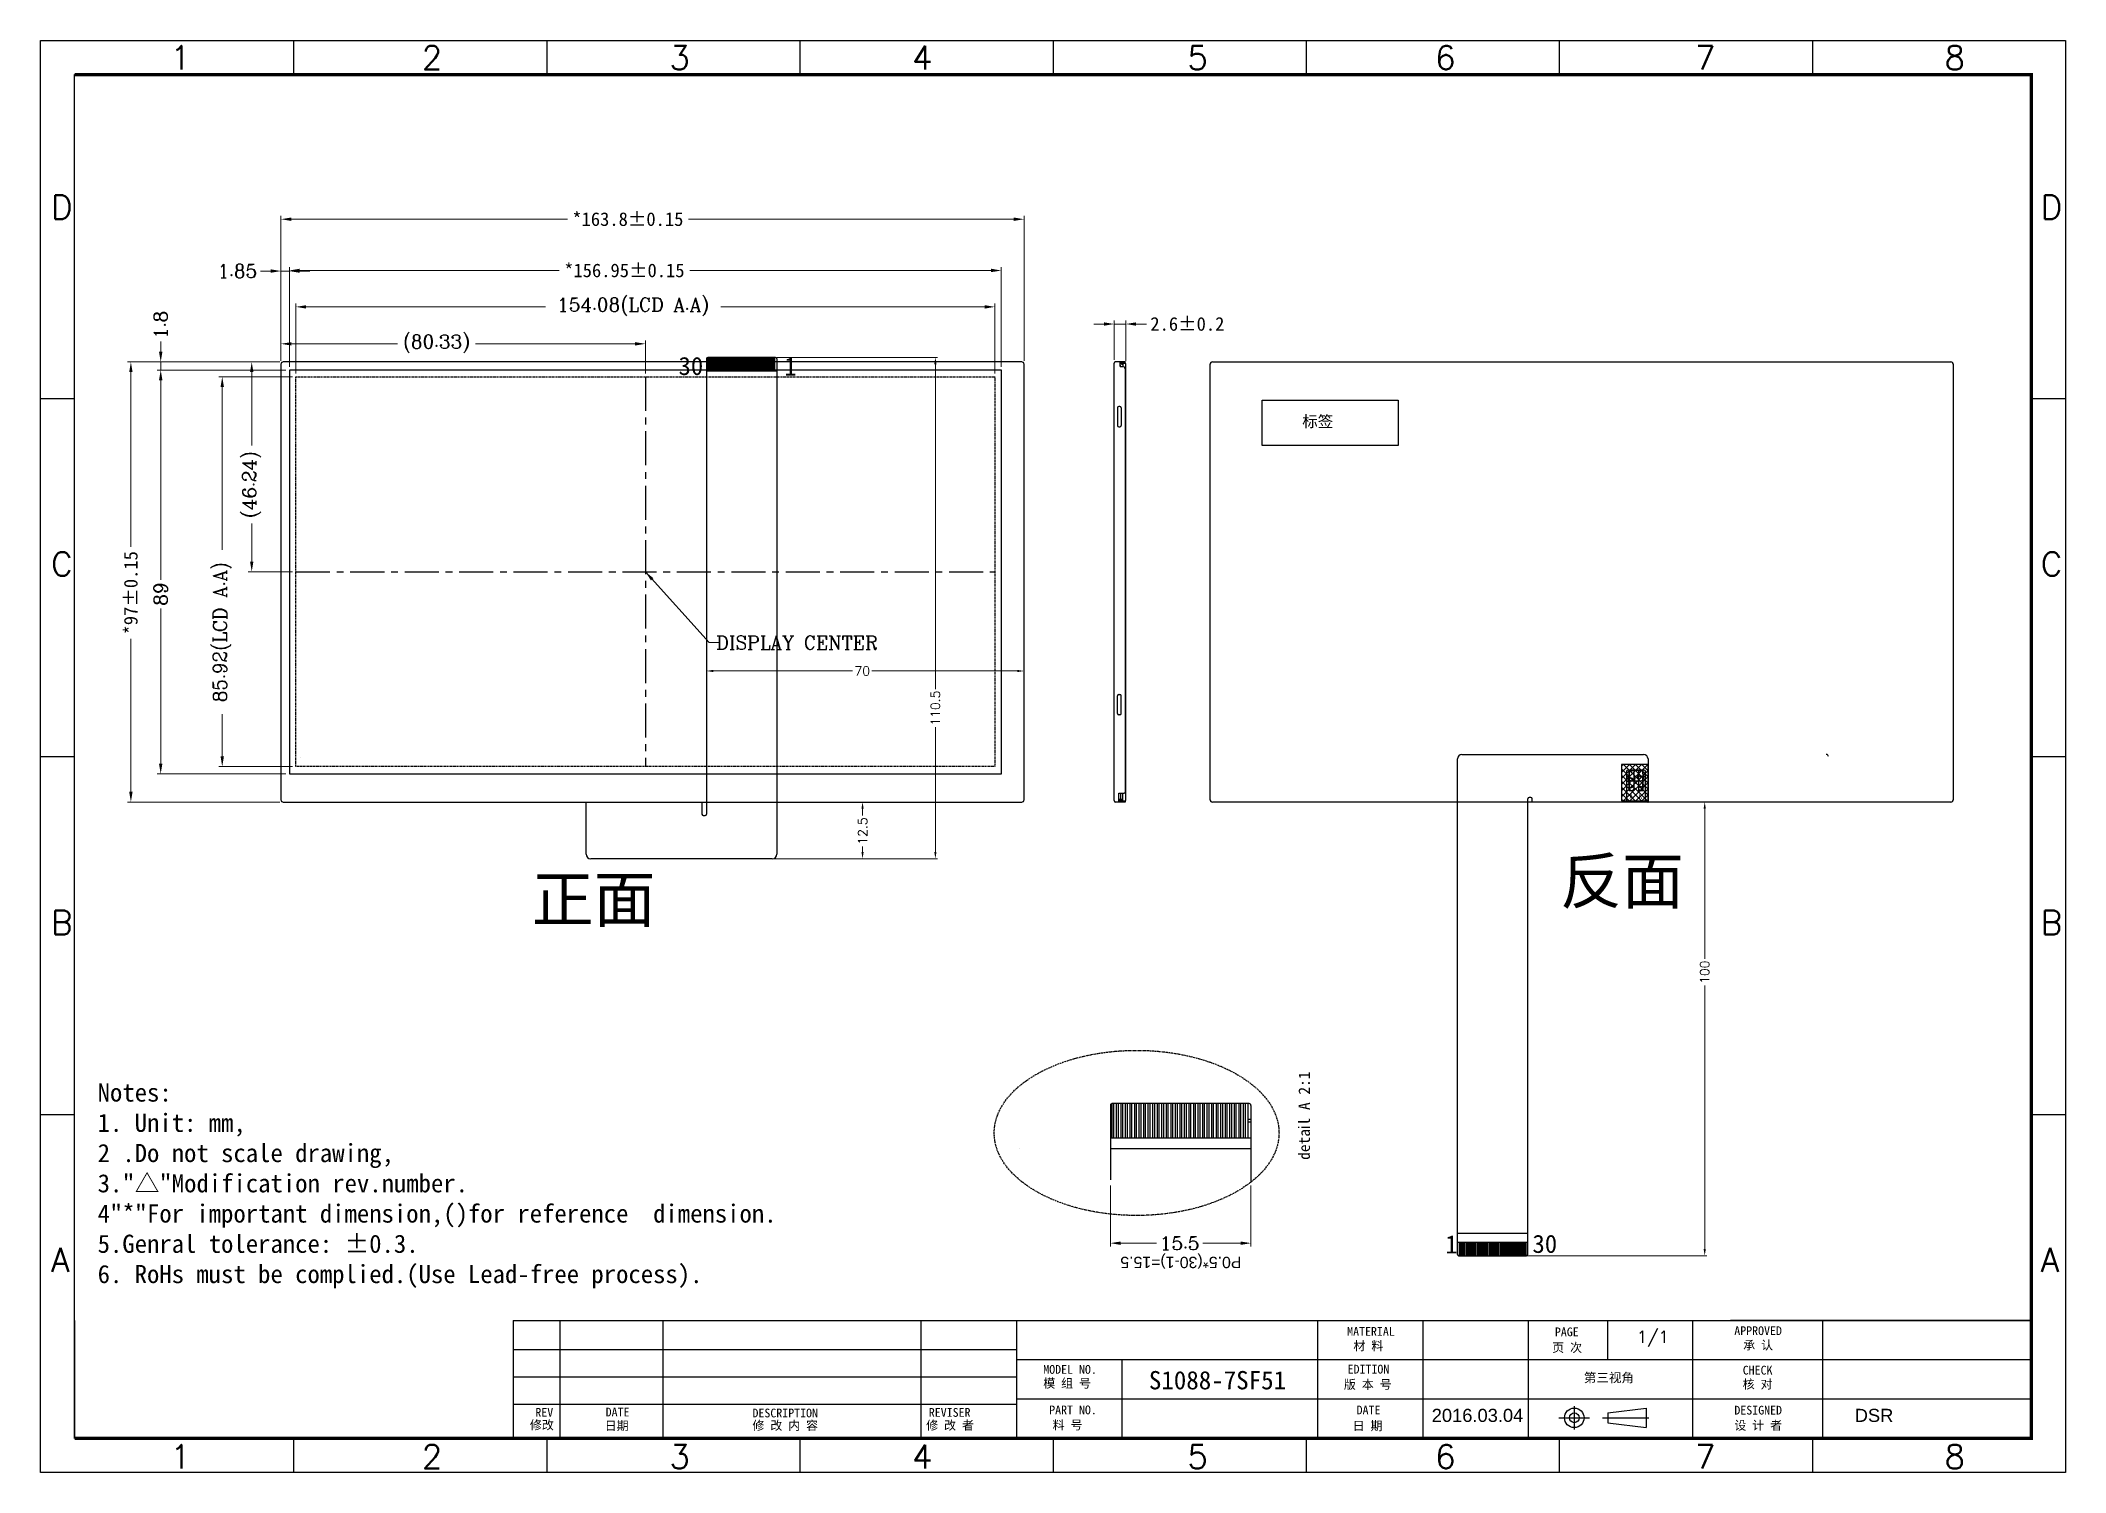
# Model space of a CAD drawing. Header units: millimetres. Extents: x 675 to 1122, y 2225 to 2541.
import ezdxf

# ---------------------------------------------------------------- set-up
doc = ezdxf.new("R2010")
doc.units = ezdxf.units.MM
doc.header["$LTSCALE"] = 0.2
doc.linetypes.add('CENTER', pattern=[2, 1.25, -0.25, 0.25, -0.25])
doc.linetypes.add('DASHED', pattern=[0.75, 0.5, -0.25])
doc.layers.get('0').update_dxf_attribs({"color": 151})
for name, color, linetype in [('DIM', 4, 'Continuous'), ('FPC', 30, 'Continuous'), ('FPC_TOPSOLDER', 42, 'Continuous'), ('LCD', 6, 'Continuous'), ('TK', 7, 'Continuous'), ('上铁框', 201, 'Continuous'), ('下铁框', 171, 'Continuous')]:
    doc.layers.add(name, color=color, linetype=linetype)
doc.styles.add('ROMANC', font='romanc.shx', dxfattribs={"bigfont": 'gbcbig.shx'})
doc.styles.get("Standard").update_dxf_attribs({"font": 'txt', "bigfont": 'gbcbig.shx'})
doc.styles.add('宋体', font='NSimSun.ttf')
doc.dimstyles.new('B', dxfattribs={"dimtxt": 2, "dimasz": 1.5, "dimexe": 0.5, "dimexo": 0.5, "dimgap": 0.5, "dimtad": 0, "dimzin": 9, "dimdsep": 46, "dimtxsty": 'ROMANC', "dimcen": -2.5, "dimclrd": 8, "dimclre": 8, "dimclrt": 256, "dimazin": 0, "dimtfac": 1, "dimtmove": 0, "dimatfit": 3, "dimfxl": 1, "dimlwd": 9, "dimlwe": 9, "dimarcsym": 0})
doc.dimstyles.new('B1.5', dxfattribs={"dimscale": 1.5, "dimtxt": 2, "dimasz": 1.5, "dimexe": 0.5, "dimexo": 0.5, "dimgap": 0.5, "dimtad": 0, "dimzin": 9, "dimdsep": 46, "dimtxsty": 'ROMANC', "dimcen": 0, "dimclrd": 9, "dimclre": 9, "dimclrt": 256, "dimazin": 2, "dimtfac": 1, "dimtmove": 0, "dimatfit": 3, "dimfxl": 1, "dimlwd": 9, "dimlwe": 9, "dimarcsym": 0})

msp = doc.modelspace()

# ---------------------------------------------------------------- texts
at = {"color": 0, "insert": (953.414, 2458.253), "char_height": 2.5, "width": 12.3267, "attachment_point": 1, "style": '宋体'}
msp.add_mtext('标签', dxfattribs=at)
at = {"layer": 'DIM', "color": 5, "attachment_point": 1, "style": '宋体'}
for s, insert, char_height, width in [('{\\C1;30}', (815.909, 2471.216), 4, 0.99306), ('{\\C1;1}', (839.213, 2471.099), 4, 0.99306), ('{\\fNSimSun|b1|i0|c134|p49;\\C1;反面}', (1010.243, 2360.706), 10, 35.91088), ('{\\fNSimSun|b1|i0|c134|p49;\\C1;正面}', (783.554, 2356.669), 10, 35.91088), ('{\\C1;1}', (984.932, 2277.6), 4, 0.99306), ('{\\C1;30}', (1004.152, 2277.717), 4, 0.99306)]:
    msp.add_mtext(s, dxfattribs=dict(at, insert=insert, char_height=char_height, width=width))
at = {"layer": 'DIM', "insert": (822.145, 2409.732), "char_height": 3, "width": 45.64014, "attachment_point": 1, "style": 'ROMANC'}
msp.add_mtext(' DISPLAY CENTER', dxfattribs=at)
at = {"layer": 'DIM', "char_height": 2.5, "width": 39.45833, "attachment_point": 1, "style": '宋体'}
for s, insert, rotation in [('deta{\\fArial|b0|i0|c0|p32;i}l A 2:1', (952.589, 2294.225), 90), ('{\\fArial|b0|i0|c0|p32;P0.5*(30-1)=15.5}', (939.994, 2270.363), 180)]:
    msp.add_mtext(s, dxfattribs=dict(at, insert=insert, rotation=rotation))
at = {"layer": 'FPC', "color": 0, "char_height": 1, "width": 0.85148, "attachment_point": 9, "style": '宋体'}
for s, insert in [('A', (1026.318, 2373.819)), ('K', (1028.358, 2373.777))]:
    msp.add_mtext(s, dxfattribs=dict(at, insert=insert))
at = {"layer": 'TK', "color": 0, "char_height": 5.26, "attachment_point": 1}
for s, insert, width in [('1', (703.857, 2539.791), 53.11577), ('2', (759.317, 2539.791), 53.11577), ('3', (813.929, 2539.791), 53.11577), ('4', (867.382, 2539.791), 53.11577), ('5', (928.099, 2539.791), 53.11577), ('6', (982.717, 2539.791), 53.11577), ('7', (1039.996, 2539.791), 53.11577), ('8', (1095.009, 2539.791), 26.65262), ('D', (677.602, 2506.847), 5.17145), ('D', (1116.229, 2506.847), 3.1954), ('C', (677.602, 2428.206), 5.17145), ('C', (1116.229, 2428.206), 5.43265), ('B', (677.602, 2349.155), 5.17145), ('B', (1116.229, 2349.155), 5.43265), ('A', (677.602, 2274.801), 5.17145), ('A', (1116.229, 2274.801), 5.43265), ('1', (703.857, 2231.446), 53.11577), ('2', (759.317, 2231.446), 53.11577), ('3', (813.929, 2231.446), 53.11577), ('4', (867.382, 2231.446), 53.11577), ('5', (928.099, 2231.446), 53.11577), ('6', (982.717, 2231.446), 53.11577), ('7', (1039.996, 2231.446), 53.11577), ('8', (1095.009, 2231.446), 26.65262)]:
    msp.add_mtext(s, dxfattribs=dict(at, insert=insert, width=width))
at = {"layer": 'TK', "color": 7, "insert": (687.856, 2311.07), "char_height": 4, "width": 282.09024, "attachment_point": 1, "style": '宋体'}
msp.add_mtext('{\\fsimsun|b0|i0|c134|p0;Notes:\\P1. Unit: mm,\\P2 .Do not scale drawing,\\P3."\\C256;△"\\C7;Modification rev.number.\\P4"*"For important dimension,()for reference  dimension.\\P5.Genral tolerance: %%P0.3.\\P6. \\C3;RoHs\\C7; must be complied.(Use Lead-free process).}', dxfattribs=at)
at = {"layer": 'TK', "color": 0, "attachment_point": 1, "style": '宋体'}
for s, insert, char_height in [('MATERIAL', (963.31, 2257.378), 1.9295), ('{\\fSimSun|b0|i0|c134|p2;材 料}', (964.691, 2254.179), 1.92948), ('PAGE', (1009.101, 2257.277), 1.9295), ('APPROVED', (1048.647, 2257.532), 1.9295), ('承 认', (1050.604, 2254.328), 1.9295), ('{\\fSimSun|b0|i0|c134|p2;页 次}', (1008.507, 2253.791), 1.92948), ('{\\fSimSun|b0|i0|c134|p2;模 组 号}', (896.311, 2245.928), 1.92948), ('MODEL NO.', (896.311, 2248.999), 1.9295), ('{\\fSimSun|b0|i0|c134|p2;版 本 号}', (962.591, 2245.674), 1.92948), ('EDITION', (963.407, 2249.061), 1.9295), ('{\\fSimSun|b0|i0|c134|p2;核 对}', (1050.504, 2245.739), 1.92948), ('CHECK', (1050.504, 2248.834), 1.9295), ('{\\fSimSun|b0|i0|c134|p2;修改}', (783.144, 2236.739), 1.92948), ('REV', (784.348, 2239.533), 1.9295), ('DATE', (799.845, 2239.598), 1.9295), ('{\\fSimSun|b0|i0|c134|p2;日期}', (799.65, 2236.57), 1.92948), ('{\\fSimSun|b0|i0|c134|p2;修 改 内 容}', (832.213, 2236.635), 1.92948), ('DESCRIPTION', (832.213, 2239.391), 1.92948), ('修 改 者', (870.508, 2236.677), 1.9295), ('REVISER', (871.086, 2239.518), 1.9295), ('PART NO.', (897.62, 2240.074), 1.9295), ('{\\fSimSun|b0|i0|c134|p2;料 号}', (898.388, 2236.728), 1.92948), ('{\\fSimSun|b0|i0|c134|p2;日 期}', (964.512, 2236.544), 1.92948), ('DATE', (965.391, 2240.056), 1.9295), ('{\\fSimSun|b0|i0|c134|p2;设 计 者}', (1048.667, 2236.651), 1.92948), ('DESIGNED', (1048.667, 2240.018), 1.9295)]:
    msp.add_mtext(s, dxfattribs=dict(at, insert=insert, char_height=char_height))
at = {"layer": 'TK', "color": 0, "attachment_point": 1}
for s, insert, char_height in [('1/1', (1027.166, 2256.522), 2.6432), ('{\\fSimSun|b0|i0|c134|p2;第三视角}', (1015.481, 2247.231), 2.02598)]:
    msp.add_mtext(s, dxfattribs=dict(at, insert=insert, char_height=char_height))
at = {"layer": 'TK', "attachment_point": 1, "style": '宋体'}
for s, insert, char_height, width in [('S1088-7SF51', (919.596, 2247.677), 4.0425, 211.09349), ('{\\fArial|b0|i0|c0|p32;2016.03.04}', (981.946, 2239.347), 2.8875, 26.04931), ('{\\fArial|b0|i0|c0|p32;DSR}', (1075.192, 2239.347), 2.8875, 26.04931)]:
    msp.add_mtext(s, dxfattribs=dict(at, insert=insert, char_height=char_height, width=width))

# ---------------------------------------------------------------- blocks, each defined once
blk = doc.blocks.new('*D1')
at = {"layer": 'Defpoints', "color": 0}
for p in [(892.07, 2501.56), (728.27, 2469.6), (892.07, 2469.6)]:
    blk.add_point(p, dxfattribs=at)
at = {"layer": 'DIM', "color": 9, "lineweight": 9}
for p, q in [((728.27, 2470.35), (728.27, 2502.31)), ((730.52, 2501.56), (791.4, 2501.56)), ((889.82, 2501.56), (818.08, 2501.56)), ((892.07, 2470.35), (892.07, 2502.31))]:
    blk.add_line(p, q, dxfattribs=at)
at = {"layer": 'DIM', "color": 9}
for points in [[(730.52, 2501.93), (730.52, 2501.18), (728.27, 2501.56)], [(889.82, 2501.93), (889.82, 2501.18), (892.07, 2501.56)]]:
    blk.add_solid(points, dxfattribs=at)
at = {"layer": 'DIM', "insert": (804.74, 2501.56), "char_height": 3, "attachment_point": 5, "style": '宋体'}
blk.add_mtext('*163.8±0.15', dxfattribs=at)
blk = doc.blocks.new('*D2')
at = {"layer": 'Defpoints', "color": 0}
for p in [(728.77, 2470.1), (695.18, 2373.1), (728.77, 2373.1)]:
    blk.add_point(p, dxfattribs=at)
at = {"layer": 'DIM', "color": 9, "lineweight": 9}
for p, q in [((728.02, 2470.1), (694.43, 2470.1)), ((695.18, 2467.85), (695.18, 2429.36)), ((695.18, 2375.35), (695.18, 2409.08)), ((728.02, 2373.1), (694.43, 2373.1))]:
    blk.add_line(p, q, dxfattribs=at)
at = {"layer": 'DIM', "color": 9}
for points in [[(694.81, 2467.85), (695.56, 2467.85), (695.18, 2470.1)], [(694.81, 2375.35), (695.56, 2375.35), (695.18, 2373.1)]]:
    blk.add_solid(points, dxfattribs=at)
at = {"layer": 'DIM', "insert": (695.18, 2419.22), "char_height": 3, "attachment_point": 5, "rotation": 90, "style": '宋体'}
blk.add_mtext('*97±0.15', dxfattribs=at)
blk = doc.blocks.new('*D3')
at = {"layer": 'Defpoints', "color": 0}
for p in [(887.07, 2490.26), (730.12, 2468.3), (887.07, 2468.3)]:
    blk.add_point(p, dxfattribs=at)
at = {"layer": 'DIM', "color": 9, "lineweight": 9}
for p, q in [((730.12, 2469.05), (730.12, 2491.01)), ((887.07, 2469.05), (887.07, 2491.01)), ((732.37, 2490.26), (789.57, 2490.26)), ((884.82, 2490.26), (818.38, 2490.26))]:
    blk.add_line(p, q, dxfattribs=at)
at = {"layer": 'DIM', "color": 9}
for points in [[(732.37, 2490.64), (732.37, 2489.89), (730.12, 2490.26)], [(884.82, 2490.64), (884.82, 2489.89), (887.07, 2490.26)]]:
    blk.add_solid(points, dxfattribs=at)
at = {"layer": 'DIM', "insert": (803.97, 2490.26), "char_height": 3, "attachment_point": 5, "style": '宋体'}
blk.add_mtext('*156.95±0.15', dxfattribs=at)
blk = doc.blocks.new('*D4')
at = {"layer": 'Defpoints', "color": 0}
for p in [(885.64, 2482.24), (731.56, 2466.82), (885.64, 2466.82)]:
    blk.add_point(p, dxfattribs=at)
at = {"layer": 'DIM', "color": 9, "lineweight": 9}
for p, q in [((731.56, 2467.57), (731.56, 2482.99)), ((733.81, 2482.24), (786.61, 2482.24)), ((883.39, 2482.24), (825.25, 2482.24)), ((885.64, 2467.57), (885.64, 2482.99))]:
    blk.add_line(p, q, dxfattribs=at)
at = {"layer": 'DIM', "color": 9}
for points in [[(733.81, 2482.61), (733.81, 2481.86), (731.56, 2482.24)], [(883.39, 2482.61), (883.39, 2481.86), (885.64, 2482.24)]]:
    blk.add_solid(points, dxfattribs=at)
at = {"layer": 'DIM', "insert": (805.93, 2482.24), "char_height": 3, "attachment_point": 5, "style": 'ROMANC'}
blk.add_mtext('154.08(LCD A.A)', dxfattribs=at)
blk = doc.blocks.new('*D5')
at = {"layer": 'Defpoints', "color": 0}
for p in [(731.56, 2466.82), (715.32, 2380.9), (731.56, 2380.9)]:
    blk.add_point(p, dxfattribs=at)
at = {"layer": 'DIM', "color": 9, "lineweight": 9}
for p, q in [((730.81, 2466.82), (714.57, 2466.82)), ((715.32, 2464.57), (715.32, 2428.68)), ((715.32, 2383.15), (715.32, 2392.47)), ((730.81, 2380.9), (714.57, 2380.9))]:
    blk.add_line(p, q, dxfattribs=at)
at = {"layer": 'DIM', "color": 9}
for points in [[(714.95, 2464.57), (715.7, 2464.57), (715.32, 2466.82)], [(714.95, 2383.15), (715.7, 2383.15), (715.32, 2380.9)]]:
    blk.add_solid(points, dxfattribs=at)
at = {"layer": 'DIM', "insert": (715.32, 2410.58), "char_height": 3, "attachment_point": 5, "rotation": 90, "style": 'ROMANC'}
blk.add_mtext('85.92(LCD A.A)', dxfattribs=at)
blk = doc.blocks.new('*D6')
at = {"layer": 'Defpoints', "color": 0}
for p in [(728.27, 2490.13), (728.27, 2469.6), (730.12, 2468.3)]:
    blk.add_point(p, dxfattribs=at)
at = {"layer": 'DIM', "color": 9, "lineweight": 9}
for p, q in [((726.02, 2490.13), (723.77, 2490.13)), ((728.27, 2470.35), (728.27, 2490.88)), ((730.12, 2490.13), (728.27, 2490.13)), ((730.12, 2469.05), (730.12, 2490.88)), ((732.37, 2490.13), (734.62, 2490.13))]:
    blk.add_line(p, q, dxfattribs=at)
at = {"layer": 'DIM', "color": 9}
for points in [[(726.02, 2490.51), (726.02, 2489.76), (728.27, 2490.13)], [(732.37, 2490.51), (732.37, 2489.76), (730.12, 2490.13)]]:
    blk.add_solid(points, dxfattribs=at)
at = {"layer": 'DIM', "insert": (718.66, 2490.13), "char_height": 3, "attachment_point": 5, "style": 'ROMANC'}
blk.add_mtext('1.85', dxfattribs=at)
blk = doc.blocks.new('*D7')
at = {"layer": 'Defpoints', "color": 0}
for p in [(730.12, 2468.3), (701.76, 2379.3), (730.12, 2379.3)]:
    blk.add_point(p, dxfattribs=at)
at = {"layer": 'DIM', "color": 9, "lineweight": 9}
for p, q in [((729.37, 2468.3), (701.01, 2468.3)), ((701.76, 2466.05), (701.76, 2422.09)), ((701.76, 2381.55), (701.76, 2415.74)), ((729.37, 2379.3), (701.01, 2379.3))]:
    blk.add_line(p, q, dxfattribs=at)
at = {"layer": 'DIM', "color": 9}
for points in [[(701.38, 2466.05), (702.13, 2466.05), (701.76, 2468.3)], [(701.38, 2381.55), (702.13, 2381.55), (701.76, 2379.3)]]:
    blk.add_solid(points, dxfattribs=at)
at = {"layer": 'DIM', "insert": (701.76, 2418.92), "char_height": 3, "attachment_point": 5, "rotation": 90, "style": 'ROMANC'}
blk.add_mtext('89', dxfattribs=at)
blk = doc.blocks.new('*D8')
at = {"layer": 'Defpoints', "color": 0}
for p in [(701.76, 2470.1), (728.77, 2470.1), (730.12, 2468.3)]:
    blk.add_point(p, dxfattribs=at)
at = {"layer": 'DIM', "color": 9, "lineweight": 9}
for p, q in [((701.76, 2472.35), (701.76, 2474.6)), ((728.02, 2470.1), (701.01, 2470.1)), ((701.76, 2468.3), (701.76, 2470.1)), ((729.37, 2468.3), (701.01, 2468.3)), ((701.76, 2466.05), (701.76, 2463.8))]:
    blk.add_line(p, q, dxfattribs=at)
at = {"layer": 'DIM', "color": 9}
for points in [[(701.39, 2472.35), (702.14, 2472.35), (701.76, 2470.1)], [(701.39, 2466.05), (702.14, 2466.05), (701.76, 2468.3)]]:
    blk.add_solid(points, dxfattribs=at)
at = {"layer": 'DIM', "insert": (701.76, 2478.28), "char_height": 3, "attachment_point": 5, "rotation": 90, "style": 'ROMANC'}
blk.add_mtext('1.8', dxfattribs=at)
blk = doc.blocks.new('*D9')
at = {"layer": 'Defpoints', "color": 0}
for p in [(728.27, 2474.1), (728.27, 2469.6), (808.6, 2466.82)]:
    blk.add_point(p, dxfattribs=at)
at = {"layer": 'DIM', "color": 9, "lineweight": 9}
for p, q in [((728.27, 2470.35), (728.27, 2474.85)), ((730.52, 2474.1), (753.95, 2474.1)), ((806.35, 2474.1), (771.16, 2474.1)), ((808.6, 2467.57), (808.6, 2474.85))]:
    blk.add_line(p, q, dxfattribs=at)
at = {"layer": 'DIM', "color": 9}
for points in [[(730.52, 2474.47), (730.52, 2473.72), (728.27, 2474.1)], [(806.35, 2474.47), (806.35, 2473.72), (808.6, 2474.1)]]:
    blk.add_solid(points, dxfattribs=at)
at = {"layer": 'DIM', "insert": (762.56, 2474.1), "char_height": 3, "attachment_point": 5, "style": 'ROMANC'}
blk.add_mtext('(80.33)', dxfattribs=at)
blk = doc.blocks.new('*D10')
at = {"layer": 'Defpoints', "color": 0}
for p in [(721.82, 2470.1), (728.77, 2470.1), (731.56, 2423.86)]:
    blk.add_point(p, dxfattribs=at)
at = {"layer": 'DIM', "color": 9, "lineweight": 9}
for p, q in [((728.02, 2470.1), (721.07, 2470.1)), ((721.82, 2467.85), (721.82, 2451.69)), ((721.82, 2426.11), (721.82, 2434.48)), ((730.81, 2423.86), (721.07, 2423.86))]:
    blk.add_line(p, q, dxfattribs=at)
at = {"layer": 'DIM', "color": 9}
for points in [[(721.45, 2467.85), (722.2, 2467.85), (721.82, 2470.1)], [(721.45, 2426.11), (722.2, 2426.11), (721.82, 2423.86)]]:
    blk.add_solid(points, dxfattribs=at)
at = {"layer": 'DIM', "insert": (721.82, 2443.08), "char_height": 3, "attachment_point": 5, "rotation": 90, "style": 'ROMANC'}
blk.add_mtext('(46.24)', dxfattribs=at)
blk = doc.blocks.new('*D11')
at = {"layer": 'Defpoints', "color": 0}
for p in [(911.1, 2289.32), (942.1, 2289.32), (911.1, 2275.86)]:
    blk.add_point(p, dxfattribs=at)
at = {"layer": 'DIM', "color": 9, "lineweight": 9}
for p, q in [((911.1, 2288.57), (911.1, 2275.11)), ((942.1, 2288.57), (942.1, 2275.11)), ((913.35, 2275.86), (921.28, 2275.86)), ((939.85, 2275.86), (931.49, 2275.86))]:
    blk.add_line(p, q, dxfattribs=at)
at = {"layer": 'DIM', "color": 9}
for points in [[(913.35, 2276.23), (913.35, 2275.48), (911.1, 2275.86)], [(939.85, 2276.23), (939.85, 2275.48), (942.1, 2275.86)]]:
    blk.add_solid(points, dxfattribs=at)
at = {"layer": 'DIM', "insert": (926.38, 2275.86), "char_height": 3, "attachment_point": 5, "style": 'ROMANC'}
blk.add_mtext('15.5', dxfattribs=at)
blk = doc.blocks.new('*D12')
at = {"layer": 'Defpoints', "color": 0}
for p in [(914.54, 2478.46), (911.94, 2469.85), (914.54, 2469.49)]:
    blk.add_point(p, dxfattribs=at)
at = {"layer": 'DIM', "color": 9, "lineweight": 9}
for p, q in [((909.69, 2478.46), (907.44, 2478.46)), ((911.94, 2470.6), (911.94, 2479.21)), ((911.94, 2478.46), (914.54, 2478.46)), ((914.54, 2470.24), (914.54, 2479.21)), ((916.79, 2478.46), (919.04, 2478.46))]:
    blk.add_line(p, q, dxfattribs=at)
at = {"layer": 'DIM', "color": 9}
for points in [[(909.69, 2478.83), (909.69, 2478.08), (911.94, 2478.46)], [(916.79, 2478.83), (916.79, 2478.08), (914.54, 2478.46)]]:
    blk.add_solid(points, dxfattribs=at)
at = {"layer": 'DIM', "insert": (928.08, 2478.46), "char_height": 3, "attachment_point": 5, "style": '宋体'}
blk.add_mtext('2.6±0.2', dxfattribs=at)
blk = doc.blocks.new('*D13')
at = {"layer": 'Defpoints', "color": 0}
for p in [(1042.13, 2373.1), (1045.2, 2373.1), (999.51, 2273.1)]:
    blk.add_point(p, dxfattribs=at)
at = {"layer": 'DIM', "color": 8, "lineweight": 9}
for p, q in [((1044.7, 2373.1), (1041.63, 2373.1)), ((1042.13, 2371.6), (1042.13, 2338.51)), ((1042.13, 2274.6), (1042.13, 2332.66)), ((1000.01, 2273.1), (1042.63, 2273.1))]:
    blk.add_line(p, q, dxfattribs=at)
at = {"layer": 'DIM', "color": 8}
for points in [[(1041.88, 2371.6), (1042.38, 2371.6), (1042.13, 2373.1)], [(1041.88, 2274.6), (1042.38, 2274.6), (1042.13, 2273.1)]]:
    blk.add_solid(points, dxfattribs=at)
at = {"layer": 'DIM', "insert": (1042.13, 2335.58), "char_height": 2, "attachment_point": 5, "rotation": 90, "style": 'ROMANC'}
blk.add_mtext('100', dxfattribs=at)
blk = doc.blocks.new('*D14')
at = {"layer": 'Defpoints', "color": 0}
for p in [(837.17, 2471.1), (833, 2360.6), (872.53, 2360.6)]:
    blk.add_point(p, dxfattribs=at)
at = {"layer": 'DIM', "color": 8, "lineweight": 9}
for p, q in [((837.67, 2471.1), (873.03, 2471.1)), ((872.53, 2469.6), (872.53, 2398.01)), ((872.53, 2362.1), (872.53, 2389.58)), ((833.5, 2360.6), (873.03, 2360.6))]:
    blk.add_line(p, q, dxfattribs=at)
at = {"layer": 'DIM', "color": 8}
for points in [[(872.28, 2469.6), (872.78, 2469.6), (872.53, 2471.1)], [(872.28, 2362.1), (872.78, 2362.1), (872.53, 2360.6)]]:
    blk.add_solid(points, dxfattribs=at)
at = {"layer": 'DIM', "insert": (872.53, 2393.79), "char_height": 2, "attachment_point": 5, "rotation": 90, "style": 'ROMANC'}
blk.add_mtext('110.5', dxfattribs=at)
blk = doc.blocks.new('*D15')
at = {"layer": 'Defpoints', "color": 0}
for p in [(850.27, 2373.1), (850.27, 2360.6), (856.48, 2360.6)]:
    blk.add_point(p, dxfattribs=at)
at = {"layer": 'DIM', "color": 8, "lineweight": 9}
for p, q in [((850.77, 2373.1), (856.98, 2373.1)), ((856.48, 2371.6), (856.48, 2370.11)), ((856.48, 2362.1), (856.48, 2363.3)), ((850.77, 2360.6), (856.98, 2360.6))]:
    blk.add_line(p, q, dxfattribs=at)
at = {"layer": 'DIM', "color": 8}
for points in [[(856.23, 2371.6), (856.73, 2371.6), (856.48, 2373.1)], [(856.23, 2362.1), (856.73, 2362.1), (856.48, 2360.6)]]:
    blk.add_solid(points, dxfattribs=at)
at = {"layer": 'DIM', "insert": (856.48, 2366.7), "char_height": 2, "attachment_point": 5, "rotation": 90, "style": 'ROMANC'}
blk.add_mtext('12.5', dxfattribs=at)
blk = doc.blocks.new('*D16')
at = {"layer": 'Defpoints', "color": 0}
for p in [(892.07, 2401.98), (892.07, 2395.47), (822.07, 2388.45)]:
    blk.add_point(p, dxfattribs=at)
at = {"layer": 'DIM', "color": 8, "lineweight": 9}
for p, q in [((822.07, 2388.95), (822.07, 2402.48)), ((823.57, 2401.98), (854.29, 2401.98)), ((890.57, 2401.98), (858.53, 2401.98)), ((892.07, 2395.97), (892.07, 2402.48))]:
    blk.add_line(p, q, dxfattribs=at)
at = {"layer": 'DIM', "color": 8}
for points in [[(823.57, 2402.23), (823.57, 2401.73), (822.07, 2401.98)], [(890.57, 2402.23), (890.57, 2401.73), (892.07, 2401.98)]]:
    blk.add_solid(points, dxfattribs=at)
at = {"layer": 'DIM', "insert": (856.41, 2401.98), "char_height": 2, "attachment_point": 5, "style": 'ROMANC'}
blk.add_mtext('70', dxfattribs=at)

# ---------------------------------------------------------------- dimensions: what is measured, and where the dimension line sits
at = {"layer": 'DIM'}
for base, p1, p2, picture, middle in [((892.071, 2501.558), (728.271, 2469.599), (892.071, 2469.599), '*D1', (804.742, 2501.558)), ((887.071, 2490.26), (730.121, 2468.299), (887.071, 2468.299), '*D3', (803.973, 2490.26))]:
    dim = msp.add_linear_dim(base=base, p1=p1, p2=p2, text='*<>', dimstyle='B1.5', override={"dimtxsty": '宋体', "dimtol": 1, "dimtp": 0.15, "dimtm": 0.15}, dxfattribs=at)
    dim.commit()
    dim.dimension.update_dxf_attribs({"geometry": picture, "text_midpoint": middle, "dimtype": 160})
dim = msp.add_linear_dim(base=(728.271, 2490.133), p1=(730.121, 2468.299), p2=(728.271, 2469.599), dimstyle='B1.5', dxfattribs=at)
dim.commit()
dim.dimension.update_dxf_attribs({"geometry": '*D6', "text_midpoint": (718.664, 2490.133), "dimtype": 160})
for base, p1, p2, text, picture, middle in [((885.636, 2482.239), (731.556, 2466.819), (885.636, 2466.819), '<>(LCD A.A)', '*D4', (805.93, 2482.239)), ((728.271275792, 2474.099415545), (808.596275792, 2466.819350613), (728.271275792, 2469.599350613), '(<>)', '*D9', (762.556125484, 2474.099415545))]:
    dim = msp.add_linear_dim(base=base, p1=p1, p2=p2, text=text, dimstyle='B1.5', dxfattribs=at)
    dim.commit()
    dim.dimension.update_dxf_attribs({"geometry": picture, "text_midpoint": middle, "dimtype": 160})
for base, p2, picture, middle in [((701.764, 2470.099), (728.771, 2470.099), '*D8', (701.764, 2478.278)), ((701.756, 2379.299), (730.121, 2379.299), '*D7', (701.756, 2418.916))]:
    dim = msp.add_linear_dim(base=base, p1=(730.121, 2468.299), p2=p2, angle=90, dimstyle='B1.5', dxfattribs=at)
    dim.commit()
    dim.dimension.update_dxf_attribs({"geometry": picture, "text_midpoint": middle, "dimtype": 160})
dim = msp.add_linear_dim(base=(914.54, 2478.456), p1=(911.94, 2469.849), p2=(914.54, 2469.493), dimstyle='B1.5', override={"dimtxsty": '宋体', "dimtol": 1, "dimtp": 0.2, "dimtm": 0.2}, dxfattribs=at)
dim.commit()
dim.dimension.update_dxf_attribs({"geometry": '*D12', "text_midpoint": (928.082, 2478.456), "dimtype": 160})
dim = msp.add_linear_dim(base=(695.18, 2373.099), p1=(728.771, 2470.099), p2=(728.771, 2373.099), angle=90, text='*<>', dimstyle='B1.5', override={"dimtxsty": '宋体', "dimtol": 1, "dimtp": 0.15, "dimtm": 0.15}, dxfattribs=at)
dim.commit()
dim.dimension.update_dxf_attribs({"geometry": '*D2', "text_midpoint": (695.18, 2419.223), "dimtype": 160})
for base, p1, p2, text, picture, middle in [((721.822, 2470.099), (731.556, 2423.859), (728.771, 2470.099), '(<>)', '*D10', (721.822, 2443.082)), ((715.322, 2380.899), (731.556, 2466.819), (731.556, 2380.899), '<>(LCD A.A)', '*D5', (715.322, 2410.577))]:
    dim = msp.add_linear_dim(base=base, p1=p1, p2=p2, angle=90, text=text, dimstyle='B1.5', dxfattribs=at)
    dim.commit()
    dim.dimension.update_dxf_attribs({"geometry": picture, "text_midpoint": middle, "dimtype": 160})
at = {"layer": 'DIM', "color": 5}
for base, p1, p2, picture, middle in [((872.53, 2360.599), (837.171, 2471.099), (832.997, 2360.599), '*D14', (872.53, 2393.793)), ((856.483, 2360.599), (850.271, 2373.099), (850.271, 2360.599), '*D15', (856.483, 2366.704)), ((1042.126, 2373.099), (999.506, 2273.099), (1045.205, 2373.099), '*D13', (1042.126, 2335.585))]:
    dim = msp.add_linear_dim(base=base, p1=p1, p2=p2, angle=90, dimstyle='B', override={"dimfxl": 0.18, "dimarcsym": 1}, dxfattribs=at)
    dim.commit()
    dim.dimension.update_dxf_attribs({"geometry": picture, "text_midpoint": middle, "dimtype": 160})
dim = msp.add_linear_dim(base=(892.071, 2401.98), p1=(822.071, 2388.446), p2=(892.071, 2395.467), dimstyle='B', override={"dimfxl": 0.18, "dimarcsym": 1}, dxfattribs=at)
dim.commit()
dim.dimension.update_dxf_attribs({"geometry": '*D16', "text_midpoint": (856.407, 2401.98), "dimtype": 160})
at = {"layer": 'DIM'}
dim = msp.add_linear_dim(base=(911.099, 2275.856), p1=(942.099, 2289.316), p2=(911.099, 2289.316), angle=180, dimstyle='B1.5', override={"dimlfac": 0.5}, dxfattribs=at)
dim.commit()
dim.dimension.update_dxf_attribs({"geometry": '*D11', "text_midpoint": (926.385, 2275.856), "dimtype": 160})

# ---------------------------------------------------------------- hatches: boundary and pattern name
at = {"layer": 'FPC'}
h = msp.add_hatch(dxfattribs=at)
h.set_pattern_fill('ANSI37', color=0, scale=0.3, style=0)
h.set_pattern_definition([(315, (-6375.7687, -3107.1453), (-0.67351921, -0.67351921), []), (225, (-6375.7687, -3107.1453), (-0.67351921, 0.67351921), [])])
h.paths.add_polyline_path([(1023.805, 2373.343), (1029.626, 2373.343), (1029.626, 2381.343), (1023.805, 2381.343)])

# ---------------------------------------------------------------- linework, layer by layer
at = {"color": 1, "linetype": 'CENTER', "ltscale": 30}
for p, q in [((808.596, 2466.819), (808.596, 2380.899)), ((731.556, 2423.859), (885.636, 2423.859))]:
    msp.add_line(p, q, dxfattribs=at)
at = {"color": 0}
for p, q in [((944.576, 2461.678), (974.576, 2461.678)), ((944.576, 2451.678), (944.576, 2461.678)), ((974.576, 2461.678), (974.576, 2451.678)), ((974.576, 2451.678), (944.576, 2451.678))]:
    msp.add_line(p, q, dxfattribs=at)
at = {"color": 5, "linetype": 'DASHED'}
msp.add_lwpolyline([(731.556, 2466.819), (885.636, 2466.819), (885.636, 2380.899), (731.556, 2380.899)], close=True, dxfattribs=at)
at = {"layer": 'DIM', "color": 5}
for centre, start, end in [((821.371, 2370.399), 180, 270), ((821.771, 2370.399), 270, 360)]:
    msp.add_arc(centre, 0.3, start, end, dxfattribs=at)
at = {"layer": 'FPC', "color": 0}
for p, q in [((822.071, 2470.799), (822.071, 2370.399)), ((837.271, 2471.099), (822.371, 2471.099)), ((822.471, 2468.099), (822.471, 2471.099)), ((822.671, 2468.099), (822.671, 2471.099)), ((822.971, 2468.099), (822.971, 2471.099)), ((823.171, 2468.099), (823.171, 2471.099)), ((823.471, 2468.099), (823.471, 2471.099)), ((823.671, 2468.099), (823.671, 2471.099)), ((823.971, 2468.099), (823.971, 2471.099)), ((824.171, 2468.099), (824.171, 2471.099)), ((824.471, 2468.099), (824.471, 2471.099)), ((824.671, 2468.099), (824.671, 2471.099)), ((824.971, 2468.099), (824.971, 2471.099)), ((825.171, 2468.099), (825.171, 2471.099)), ((825.471, 2468.099), (825.471, 2471.099)), ((825.671, 2468.099), (825.671, 2471.099)), ((825.971, 2468.099), (825.971, 2471.099)), ((826.171, 2468.099), (826.171, 2471.099)), ((826.471, 2468.099), (826.471, 2471.099)), ((826.671, 2468.099), (826.671, 2471.099)), ((826.971, 2468.099), (826.971, 2471.099)), ((827.171, 2468.099), (827.171, 2471.099)), ((827.471, 2468.099), (827.471, 2471.099)), ((827.671, 2468.099), (827.671, 2471.099)), ((827.971, 2468.099), (827.971, 2471.099)), ((828.171, 2468.099), (828.171, 2471.099)), ((828.471, 2468.099), (828.471, 2471.099)), ((828.671, 2468.099), (828.671, 2471.099)), ((828.971, 2468.099), (828.971, 2471.099)), ((829.171, 2468.099), (829.171, 2471.099)), ((829.471, 2468.099), (829.471, 2471.099)), ((829.671, 2468.099), (829.671, 2471.099)), ((829.971, 2468.099), (829.971, 2471.099)), ((830.171, 2468.099), (830.171, 2471.099)), ((830.471, 2468.099), (830.471, 2471.099)), ((830.671, 2468.099), (830.671, 2471.099)), ((830.971, 2468.099), (830.971, 2471.099)), ((831.171, 2468.099), (831.171, 2471.099)), ((831.471, 2468.099), (831.471, 2471.099)), ((831.671, 2468.099), (831.671, 2471.099)), ((831.971, 2468.099), (831.971, 2471.099)), ((832.171, 2468.099), (832.171, 2471.099)), ((832.471, 2468.099), (832.471, 2471.099)), ((832.671, 2468.099), (832.671, 2471.099)), ((832.971, 2468.099), (832.971, 2471.099)), ((833.171, 2468.099), (833.171, 2471.099)), ((833.471, 2468.099), (833.471, 2471.099)), ((833.671, 2468.099), (833.671, 2471.099)), ((833.971, 2468.099), (833.971, 2471.099)), ((834.171, 2468.099), (834.171, 2471.099)), ((834.471, 2468.099), (834.471, 2471.099)), ((834.671, 2468.099), (834.671, 2471.099)), ((834.971, 2468.099), (834.971, 2471.099)), ((835.171, 2468.099), (835.171, 2471.099)), ((835.471, 2468.099), (835.471, 2471.099)), ((835.671, 2468.099), (835.671, 2471.099)), ((835.971, 2468.099), (835.971, 2471.099)), ((836.171, 2468.099), (836.171, 2471.099)), ((836.471, 2468.099), (836.471, 2471.099)), ((836.671, 2468.099), (836.671, 2471.099)), ((836.971, 2468.099), (836.971, 2471.099)), ((837.171, 2468.099), (837.171, 2471.099)), ((837.571, 2470.799), (837.571, 2361.599)), ((837.571, 2468.099), (822.071, 2468.099)), ((987.604, 2273.399), (987.604, 2382.599)), ((988.604, 2383.599), (1028.626, 2383.599)), ((1024.896, 2379.799), (1024.896, 2373.099)), ((1025.796, 2380.099), (1025.196, 2380.099)), ((1026.496, 2380.099), (1025.496, 2380.099)), ((1025.496, 2380.099), (1025.496, 2375.599)), ((1027.796, 2380.099), (1026.196, 2380.099)), ((1026.496, 2380.099), (1027.496, 2380.099)), ((1026.496, 2380.099), (1026.496, 2375.599)), ((1028.496, 2380.099), (1027.496, 2380.099)), ((1027.496, 2380.099), (1027.496, 2375.599)), ((1028.796, 2380.099), (1028.196, 2380.099)), ((1028.496, 2380.099), (1028.496, 2375.599)), ((1029.096, 2373.099), (1029.096, 2379.799)), ((1029.626, 2382.599), (1029.626, 2373.099)), ((1026.496, 2375.599), (1025.496, 2375.599)), ((1028.496, 2375.599), (1027.496, 2375.599)), ((795.55, 2361.599), (795.55, 2373.099)), ((821.071, 2373.099), (821.071, 2370.399)), ((1003.104, 2273.399), (1003.104, 2373.799)), ((1003.804, 2374.099), (1003.404, 2374.099)), ((1004.104, 2373.099), (1004.104, 2373.799)), ((836.571, 2360.599), (796.55, 2360.599)), ((987.604, 2278.099), (1003.104, 2278.099)), ((987.604, 2276.099), (1003.104, 2276.099)), ((987.904, 2273.099), (1002.804, 2273.099)), ((987.904, 2273.099), (1002.804, 2273.099)), ((988.004, 2276.099), (988.004, 2273.099)), ((988.204, 2276.099), (988.204, 2273.099)), ((988.504, 2276.099), (988.504, 2273.099)), ((988.704, 2276.099), (988.704, 2273.099)), ((989.004, 2276.099), (989.004, 2273.099)), ((989.204, 2276.099), (989.204, 2273.099)), ((989.504, 2276.099), (989.504, 2273.099)), ((989.704, 2276.099), (989.704, 2273.099)), ((990.004, 2276.099), (990.004, 2273.099)), ((990.204, 2276.099), (990.204, 2273.099)), ((990.504, 2276.099), (990.504, 2273.099)), ((990.704, 2276.099), (990.704, 2273.099)), ((991.004, 2276.099), (991.004, 2273.099)), ((991.204, 2276.099), (991.204, 2273.099)), ((991.504, 2276.099), (991.504, 2273.099)), ((991.704, 2276.099), (991.704, 2273.099)), ((992.004, 2276.099), (992.004, 2273.099)), ((992.204, 2276.099), (992.204, 2273.099)), ((992.504, 2276.099), (992.504, 2273.099)), ((992.704, 2276.099), (992.704, 2273.099)), ((993.004, 2276.099), (993.004, 2273.099)), ((993.204, 2276.099), (993.204, 2273.099)), ((993.504, 2276.099), (993.504, 2273.099)), ((993.704, 2276.099), (993.704, 2273.099)), ((994.004, 2276.099), (994.004, 2273.099)), ((994.204, 2276.099), (994.204, 2273.099)), ((994.504, 2276.099), (994.504, 2273.099)), ((994.704, 2276.099), (994.704, 2273.099)), ((995.004, 2276.099), (995.004, 2273.099)), ((995.204, 2276.099), (995.204, 2273.099)), ((995.504, 2276.099), (995.504, 2273.099)), ((995.704, 2276.099), (995.704, 2273.099)), ((996.004, 2276.099), (996.004, 2273.099)), ((996.204, 2276.099), (996.204, 2273.099)), ((996.504, 2276.099), (996.504, 2273.099)), ((996.704, 2276.099), (996.704, 2273.099)), ((997.004, 2276.099), (997.004, 2273.099)), ((997.204, 2276.099), (997.204, 2273.099)), ((997.504, 2276.099), (997.504, 2273.099)), ((997.704, 2276.099), (997.704, 2273.099)), ((998.004, 2276.099), (998.004, 2273.099)), ((998.204, 2276.099), (998.204, 2273.099)), ((998.504, 2276.099), (998.504, 2273.099)), ((998.704, 2276.099), (998.704, 2273.099)), ((999.004, 2276.099), (999.004, 2273.099)), ((999.204, 2276.099), (999.204, 2273.099)), ((999.504, 2276.099), (999.504, 2273.099)), ((999.704, 2276.099), (999.704, 2273.099)), ((1000.004, 2276.099), (1000.004, 2273.099)), ((1000.204, 2276.099), (1000.204, 2273.099)), ((1000.504, 2276.099), (1000.504, 2273.099)), ((1000.704, 2276.099), (1000.704, 2273.099)), ((1001.004, 2276.099), (1001.004, 2273.099)), ((1001.204, 2276.099), (1001.204, 2273.099)), ((1001.504, 2276.099), (1001.504, 2273.099)), ((1001.704, 2276.099), (1001.704, 2273.099)), ((1002.004, 2276.099), (1002.004, 2273.099)), ((1002.204, 2276.099), (1002.204, 2273.099)), ((1002.504, 2276.099), (1002.504, 2273.099)), ((1002.704, 2276.099), (1002.704, 2273.099))]:
    msp.add_line(p, q, dxfattribs=at)
msp.add_lwpolyline([(1023.805, 2373.343), (1029.626, 2373.343), (1029.626, 2381.343), (1023.805, 2381.343)], close=True, dxfattribs=at)
for points in [[(1025.496, 2377.78, -0.4082483), (1025.496, 2378.76), (1025.496, 2380.099), (1025.796, 2380.099, 1), (1026.196, 2380.099), (1026.496, 2380.099), (1026.496, 2378.76, -0.4082483), (1026.496, 2377.78), (1026.496, 2376.099, -1), (1025.496, 2376.099)], [(1028.496, 2379.278), (1028.496, 2380.099), (1028.196, 2380.099, -1), (1027.796, 2380.099), (1027.496, 2380.099), (1027.496, 2379.278, 0.4082483), (1027.496, 2378.299), (1027.496, 2376.099, 1), (1028.496, 2376.099), (1028.496, 2378.299, 0.4082483)]]:
    msp.add_lwpolyline(points, format="xyb", close=True, dxfattribs=at)
msp.add_lwpolyline([(1029.096, 2378.699), (1028.996, 2378.699, 0.4142136), (1028.496, 2378.199, -0.4142136), (1027.996, 2377.699), (1025.996, 2377.699, -0.4142136), (1025.496, 2378.199, 0.4142136), (1024.996, 2378.699), (1024.896, 2378.699)], format="xyb", dxfattribs=at)
for centre in [(1025.996, 2378.27), (1025.996, 2376.393), (1027.996, 2378.788), (1027.996, 2376.411)]:
    msp.add_circle(centre, 0.15, dxfattribs=at)
for centre, radius, start, end in [((822.371, 2470.799), 0.3, 90, 180), ((837.271, 2470.799), 0.3, 0, 90), ((988.604, 2382.599), 1, 90, 180), ((1025.196, 2379.799), 0.3, 90, 180), ((1025.996, 2380.099), 0.2, 180, 0), ((1027.996, 2380.099), 0.2, 180, 0), ((1028.626, 2382.599), 1, 0, 90), ((1028.796, 2379.799), 0.3, 0, 90), ((1029.626, 2381.338), 0.00318, 0, 180), ((1029.626, 2381.338), 0.00318, 0, 180), ((1029.626, 2381.338), 0.00318, 0, 180), ((1029.626, 2381.338), 0.00318, 180, 0), ((1029.626, 2381.338), 0.00318, 180, 0), ((1029.626, 2381.338), 0.00318, 180, 0), ((1068.904, 2383.099), 0.5, 0, 90), ((1003.404, 2373.799), 0.3, 90, 180), ((1003.804, 2373.799), 0.3, 0, 90), ((1029.626, 2373.102), 0.00318, 0, 180), ((1029.626, 2373.102), 0.00318, 0, 180), ((1029.626, 2373.102), 0.00318, 0, 180), ((1029.626, 2373.102), 0.00318, 0, 180), ((1029.626, 2373.102), 0.00318, 0, 180), ((1029.626, 2373.102), 0.00318, 0, 180), ((1029.626, 2373.102), 0.00318, 180, 0), ((1029.626, 2373.102), 0.00318, 180, 0), ((1029.626, 2373.102), 0.00318, 180, 0), ((1029.626, 2373.102), 0.00318, 180, 0), ((1029.626, 2373.102), 0.00318, 180, 0), ((1029.626, 2373.102), 0.00318, 180, 0), ((795.55, 2366.097), 0.00318, 0, 180), ((795.55, 2366.097), 0.00318, 0, 180), ((795.55, 2366.097), 0.00318, 0, 180), ((795.55, 2366.097), 0.00318, 180, 0), ((795.55, 2366.097), 0.00318, 180, 0), ((795.55, 2366.097), 0.00318, 180, 0), ((796.55, 2361.599), 1, 180, 270), ((836.571, 2361.599), 1, 270, 360), ((987.904, 2273.399), 0.3, 180, 270), ((1002.804, 2273.399), 0.3, 270, 0)]:
    msp.add_arc(centre, radius, start, end, dxfattribs=at)
at = {"layer": 'FPC_TOPSOLDER', "color": 0}
for p, q in [((913.24, 2469.799), (913.64, 2469.799)), ((913.24, 2469.499), (913.34, 2469.499)), ((913.34, 2469.099), (913.34, 2469.499)), ((913.64, 2469.549), (913.64, 2469.799)), ((913.94, 2469.549), (913.64, 2469.549)), ((913.34, 2375.076), (913.34, 2373.699)), ((912.94, 2373.699), (913.34, 2373.699)), ((913.84, 2373.649), (912.94, 2373.649)), ((912.94, 2373.399), (913.64, 2373.399)), ((913.64, 2373.399), (912.94, 2373.399)), ((913.64, 2373.399), (913.64, 2373.649))]:
    msp.add_line(p, q, dxfattribs=at)
at = {"layer": 'LCD'}
for p, q in [((911.099, 2306.241), (911.099, 2289.792)), ((911.399, 2306.641), (911.399, 2299.041)), ((941.699, 2306.641), (911.399, 2306.641)), ((941.699, 2306.641), (911.399, 2306.641)), ((911.799, 2306.641), (911.799, 2299.041)), ((912.399, 2306.641), (912.399, 2299.041)), ((912.799, 2306.641), (912.799, 2299.041)), ((913.399, 2306.641), (913.399, 2299.041)), ((913.799, 2306.641), (913.799, 2299.041)), ((914.399, 2306.641), (914.399, 2299.041)), ((914.799, 2306.641), (914.799, 2299.041)), ((915.399, 2306.641), (915.399, 2299.041)), ((915.799, 2306.641), (915.799, 2299.041)), ((916.399, 2306.641), (916.399, 2299.041)), ((916.799, 2306.641), (916.799, 2299.041)), ((917.399, 2306.641), (917.399, 2299.041)), ((917.799, 2306.641), (917.799, 2299.041)), ((918.399, 2306.641), (918.399, 2299.041)), ((918.799, 2306.641), (918.799, 2299.041)), ((919.399, 2306.641), (919.399, 2299.041)), ((919.799, 2306.641), (919.799, 2299.041)), ((920.399, 2306.641), (920.399, 2299.041)), ((920.799, 2306.641), (920.799, 2299.041)), ((921.399, 2306.641), (921.399, 2299.041)), ((921.799, 2306.641), (921.799, 2299.041)), ((922.399, 2306.641), (922.399, 2299.041)), ((922.799, 2306.641), (922.799, 2299.041)), ((923.399, 2306.641), (923.399, 2299.041)), ((923.799, 2306.641), (923.799, 2299.041)), ((924.399, 2306.641), (924.399, 2299.041)), ((924.799, 2306.641), (924.799, 2299.041)), ((925.399, 2306.641), (925.399, 2299.041)), ((925.799, 2306.641), (925.799, 2299.041)), ((926.399, 2306.641), (926.399, 2299.041)), ((926.799, 2306.641), (926.799, 2299.041)), ((927.399, 2306.641), (927.399, 2299.041)), ((927.799, 2306.641), (927.799, 2299.041)), ((928.399, 2306.641), (928.399, 2299.041)), ((928.799, 2306.641), (928.799, 2299.041)), ((929.399, 2306.641), (929.399, 2299.041)), ((929.799, 2306.641), (929.799, 2299.041)), ((930.399, 2306.641), (930.399, 2299.041)), ((930.799, 2306.641), (930.799, 2299.041)), ((931.399, 2306.641), (931.399, 2299.041)), ((931.799, 2306.641), (931.799, 2299.041)), ((932.399, 2306.641), (932.399, 2299.041)), ((932.799, 2306.641), (932.799, 2299.041)), ((933.399, 2306.641), (933.399, 2299.041)), ((933.799, 2306.641), (933.799, 2299.041)), ((934.399, 2306.641), (934.399, 2299.041)), ((934.799, 2306.641), (934.799, 2299.041)), ((935.399, 2306.641), (935.399, 2299.041)), ((935.799, 2306.641), (935.799, 2299.041)), ((936.399, 2306.641), (936.399, 2299.041)), ((936.799, 2306.641), (936.799, 2299.041)), ((937.399, 2306.641), (937.399, 2299.041)), ((937.799, 2306.641), (937.799, 2299.041)), ((938.399, 2306.641), (938.399, 2299.041)), ((938.799, 2306.641), (938.799, 2299.041)), ((939.399, 2306.641), (939.399, 2299.041)), ((939.799, 2306.641), (939.799, 2299.041)), ((940.399, 2306.641), (940.399, 2299.041)), ((940.799, 2306.641), (940.799, 2299.041)), ((941.399, 2306.641), (941.399, 2299.041)), ((942.099, 2306.241), (942.099, 2289.316)), ((942.099, 2299.041), (911.099, 2299.041)), ((942.099, 2303.141), (941.399, 2303.141)), ((941.399, 2303.141), (941.399, 2302.541)), ((942.099, 2302.541), (941.399, 2302.541)), ((942.099, 2303.141), (942.099, 2302.541)), ((942.099, 2296.641), (911.099, 2296.641)), ((942.099, 2296.641), (911.099, 2296.641)), ((942.099, 2296.641), (911.099, 2296.641)), ((942.099, 2295.435), (942.099, 2289.316))]:
    msp.add_line(p, q, dxfattribs=at)
for centre, radius, start, end in [((911.499, 2306.241), 0.4, 90.0001, 180.00019), ((911.499, 2306.241), 0.4, 90.0001, 180.00019), ((941.699, 2306.241), 0.4, 359.99996, 90.00004), ((941.699, 2306.241), 0.4, 359.99996, 90.00004), ((941.399, 2303.141), 0.00635, 0, 180), ((941.399, 2303.141), 0.00635, 0, 180), ((941.399, 2303.141), 0.00635, 180, 0), ((941.399, 2303.141), 0.00635, 180, 0), ((941.399, 2302.541), 0.00635, 0, 180), ((941.399, 2302.541), 0.00635, 0, 180), ((941.399, 2302.541), 0.00635, 180, 0), ((941.399, 2302.541), 0.00635, 180, 0), ((942.099, 2303.141), 0.00635, 0, 180), ((942.099, 2303.141), 0.00635, 0, 180), ((942.099, 2303.141), 0.00635, 180, 0), ((942.099, 2303.141), 0.00635, 180, 0), ((942.099, 2302.541), 0.00635, 0, 180), ((942.099, 2302.541), 0.00635, 0, 180), ((942.099, 2302.541), 0.00635, 180, 0), ((942.099, 2302.541), 0.00635, 180, 0), ((891.099, 2296.641), 0.00635, 0, 180), ((891.099, 2296.641), 0.00635, 0, 180), ((891.099, 2296.641), 0.00635, 0, 180), ((891.099, 2296.641), 0.00635, 180, 0), ((891.099, 2296.641), 0.00635, 180, 0), ((891.099, 2296.641), 0.00635, 180, 0), ((942.099, 2296.641), 0.00635, 0, 180), ((942.099, 2296.641), 0.00635, 0, 180), ((942.099, 2296.641), 0.00635, 0, 180), ((942.099, 2296.641), 0.00635, 180, 0), ((942.099, 2296.641), 0.00635, 180, 0), ((942.099, 2296.641), 0.00635, 180, 0), ((942.099, 2295.435), 0.00635, 0, 180), ((942.099, 2295.435), 0.00635, 180, 0)]:
    msp.add_arc(centre, radius, start, end, dxfattribs=at)
at = {"layer": 'LCD', "color": 1, "linetype": 'CENTER'}
msp.add_ellipse((916.893, 2300.163), major_axis=(-31.388, 0), ratio=0.5799026, dxfattribs=at)
at = {"layer": 'TK', "color": 0}
for p, q in [((675.258, 2540.952), (1121.661, 2540.952)), ((675.258, 2225.314), (675.258, 2540.952)), ((731.059, 2540.952), (731.059, 2533.437)), ((786.859, 2540.952), (786.859, 2533.437)), ((842.659, 2540.952), (842.659, 2533.437)), ((898.46, 2540.952), (898.46, 2533.437)), ((954.26, 2540.952), (954.26, 2533.437)), ((1010.061, 2540.952), (1010.061, 2533.437)), ((1065.861, 2540.952), (1065.861, 2533.437)), ((1121.661, 2540.952), (1121.661, 2225.314)), ((682.774, 2533.437), (1114.146, 2533.437)), ((682.774, 2232.829), (682.774, 2533.437)), ((1114.146, 2533.437), (1114.146, 2503.376)), ((1114.146, 2533.437), (1114.146, 2232.829)), ((675.258, 2462.043), (682.774, 2462.043)), ((1114.146, 2462.043), (1121.661, 2462.043)), ((675.258, 2383.133), (682.774, 2383.133)), ((1114.146, 2383.133), (1121.661, 2383.133)), ((1114.146, 2308.861), (1114.146, 2335.344)), ((675.258, 2304.224), (682.774, 2304.224)), ((1114.146, 2304.224), (1121.661, 2304.224)), ((682.774, 2258.802), (682.774, 2232.829)), ((779.456, 2258.802), (779.456, 2232.829)), ((779.456, 2258.802), (890.398, 2258.802)), ((789.759, 2258.802), (789.759, 2232.829)), ((812.436, 2258.802), (812.436, 2232.829)), ((869.326, 2258.802), (869.326, 2232.829)), ((890.398, 2258.802), (890.398, 2232.891)), ((956.758, 2258.802), (956.758, 2232.891)), ((979.981, 2258.802), (979.981, 2232.891)), ((1003.204, 2258.802), (1003.204, 2232.891)), ((1020.722, 2258.802), (1020.722, 2250.144)), ((1039.407, 2258.802), (1039.407, 2232.829)), ((1039.407, 2258.802), (1039.407, 2241.487)), ((1114.146, 2258.802), (1047.813, 2258.802)), ((1068.086, 2258.802), (1068.086, 2232.829)), ((1114.146, 2258.802), (1114.146, 2232.829)), ((1114.146, 2258.802), (1114.146, 2232.829)), ((779.456, 2253.717), (779.456, 2232.829)), ((779.456, 2252.443), (890.398, 2252.443)), ((913.621, 2250.144), (913.621, 2232.891)), ((1114.146, 2250.144), (1047.813, 2250.144)), ((779.456, 2246.422), (890.398, 2246.422)), ((1047.813, 2241.487), (890.398, 2241.487)), ((1114.146, 2241.487), (1047.813, 2241.487)), ((779.456, 2240.4), (890.398, 2240.4)), ((1009.974, 2237.363), (1016.754, 2237.363)), ((1013.364, 2239.966), (1013.364, 2234.76)), ((1019.575, 2237.363), (1029.826, 2237.363)), ((1020.791, 2238.439), (1029.231, 2239.516)), ((1020.791, 2238.439), (1020.791, 2236.287)), ((1029.231, 2239.516), (1029.231, 2235.21)), ((731.059, 2232.829), (731.059, 2225.314)), ((786.859, 2232.829), (786.859, 2225.314)), ((842.659, 2232.829), (842.659, 2225.314)), ((898.46, 2232.829), (898.46, 2225.314)), ((954.26, 2232.829), (954.26, 2225.314)), ((1010.061, 2232.829), (1010.061, 2225.314)), ((1020.791, 2236.287), (1029.231, 2235.21)), ((1114.146, 2232.829), (1047.813, 2232.829)), ((1114.146, 2232.829), (1053.857, 2232.829)), ((1065.861, 2232.829), (1065.861, 2225.314)), ((1121.661, 2225.314), (675.258, 2225.314))]:
    msp.add_line(p, q, dxfattribs=at)
at = {"layer": 'TK', "color": 0, "ltscale": 5}
for p in [(1114.146, 2296.485), (1114.146, 2284.774), (1003.204, 2258.802)]:
    msp.add_line(p, (1114.146, 2258.802), dxfattribs=at)
at = {"layer": 'TK'}
for p, q in [((890.398, 2258.802), (1003.204, 2258.802)), ((1047.813, 2250.144), (890.398, 2250.144))]:
    msp.add_line(p, q, dxfattribs=at)
at = {"layer": 'TK', "color": 0, "const_width": 0.752}
msp.add_lwpolyline([(682.774, 2232.829), (1114.146, 2232.829), (1114.146, 2533.437), (682.774, 2533.437)], dxfattribs=at)
at = {"layer": 'TK', "color": 0}
for radius in [2.153, 1.076]:
    msp.add_circle((1013.364, 2237.363), radius, dxfattribs=at)
at = {"layer": '上铁框'}
for p, q in [((728.271, 2469.599), (728.271, 2373.599)), ((891.571, 2470.099), (728.771, 2470.099)), ((892.071, 2373.599), (892.071, 2469.599)), ((911.94, 2373.399), (911.94, 2469.849)), ((914.34, 2470.099), (912.19, 2470.099)), ((913.24, 2469.099), (913.24, 2470.099)), ((914.34, 2469.899), (913.24, 2469.899)), ((913.24, 2469.099), (913.84, 2469.099)), ((914.34, 2469.899), (914.34, 2470.099)), ((933.104, 2373.599), (933.104, 2469.599)), ((933.604, 2470.099), (1096.404, 2470.099)), ((1096.904, 2469.599), (1096.904, 2373.599)), ((887.071, 2468.299), (730.121, 2468.299)), ((730.121, 2468.299), (730.121, 2379.299)), ((887.071, 2379.299), (887.071, 2468.299)), ((914.34, 2468.599), (914.34, 2375.276)), ((730.121, 2379.299), (887.071, 2379.299)), ((912.94, 2375.076), (914.14, 2375.076)), ((912.94, 2373.099), (912.94, 2375.076)), ((728.771, 2373.099), (891.571, 2373.099)), ((914.34, 2373.099), (912.24, 2373.099)), ((914.34, 2373.299), (912.94, 2373.299)), ((914.34, 2373.299), (914.34, 2373.099)), ((914.34, 2373.299), (914.34, 2373.099)), ((1096.404, 2373.099), (933.604, 2373.099)), ((821.371, 2370.099), (821.771, 2370.099))]:
    msp.add_line(p, q, dxfattribs=at)
at = {"layer": '上铁框', "linetype": 'Continuous'}
for p, q in [((912.69, 2459.995), (912.69, 2456.095)), ((913.19, 2460.295), (912.99, 2460.295)), ((913.49, 2459.995), (913.49, 2456.095)), ((912.99, 2455.795), (913.19, 2455.795)), ((912.69, 2392.603), (912.69, 2396.503)), ((912.99, 2396.803), (913.19, 2396.803)), ((913.49, 2392.603), (913.49, 2396.503)), ((913.19, 2392.303), (912.99, 2392.303))]:
    msp.add_line(p, q, dxfattribs=at)
at = {"layer": '上铁框', "color": 191}
msp.add_line((732.621, 2382.944), (732.621, 2382.944), dxfattribs=at)
at = {"layer": '上铁框'}
for centre, radius, start, end in [((728.771, 2469.599), 0.5, 90, 180), ((891.571, 2469.599), 0.5, 0, 90), ((912.19, 2469.849), 0.25, 90, 180), ((913.84, 2468.599), 0.5, 0, 90), ((933.604, 2469.599), 0.5, 90, 180), ((1096.404, 2469.599), 0.5, 0, 90), ((914.14, 2375.276), 0.2, 270, 0), ((728.771, 2373.599), 0.5, 180, 270), ((891.571, 2373.599), 0.5, 270, 0), ((912.24, 2373.399), 0.3, 180, 270), ((933.604, 2373.599), 0.5, 180, 270), ((1096.404, 2373.599), 0.5, 270, 0)]:
    msp.add_arc(centre, radius, start, end, dxfattribs=at)
at = {"layer": '上铁框', "linetype": 'Continuous'}
for centre, start, end in [((912.99, 2459.995), 90, 180), ((913.19, 2459.995), 0, 90), ((912.99, 2456.095), 180, 270), ((913.19, 2456.095), 270, 0), ((912.99, 2396.503), 90, 180), ((913.19, 2396.503), 0, 90), ((912.99, 2392.603), 180, 270), ((913.19, 2392.603), 270, 0)]:
    msp.add_arc(centre, 0.3, start, end, dxfattribs=at)
at = {"layer": '下铁框'}
for p, q in [((913.24, 2469.849), (914.34, 2469.849)), ((913.64, 2469.649), (913.94, 2469.649)), ((913.94, 2469.089), (913.94, 2469.849)), ((914.54, 2373.549), (914.54, 2469.649)), ((913.84, 2373.349), (913.84, 2375.076)), ((912.94, 2373.349), (914.34, 2373.349)), ((913.64, 2373.549), (913.84, 2373.549))]:
    msp.add_line(p, q, dxfattribs=at)
for centre, start, end in [((914.34, 2469.649), 0, 90), ((914.34, 2373.549), 270, 0)]:
    msp.add_arc(centre, 0.2, start, end, dxfattribs=at)

msp.set_redraw_order([(e.dxf.handle, doc.entitydb.next_handle()) for e in msp.query("TEXT MTEXT ATTDEF DIMENSION ARC_DIMENSION")])  # texts and dimensions are drawn at this point

# ---------------------------------------------------------------- leaders
at = {"layer": 'DIM', "annotation_type": 0, "has_hookline": 1, "hookline_direction": 0, "text_width": 43}
msp.add_leader([(808.596, 2423.859), (822.669, 2408.232), (824.919, 2408.232)], dimstyle='B1.5', override={"dimgap": 0.5, "dimtad": 0}, dxfattribs=at)

doc.saveas('drawing.dxf')
